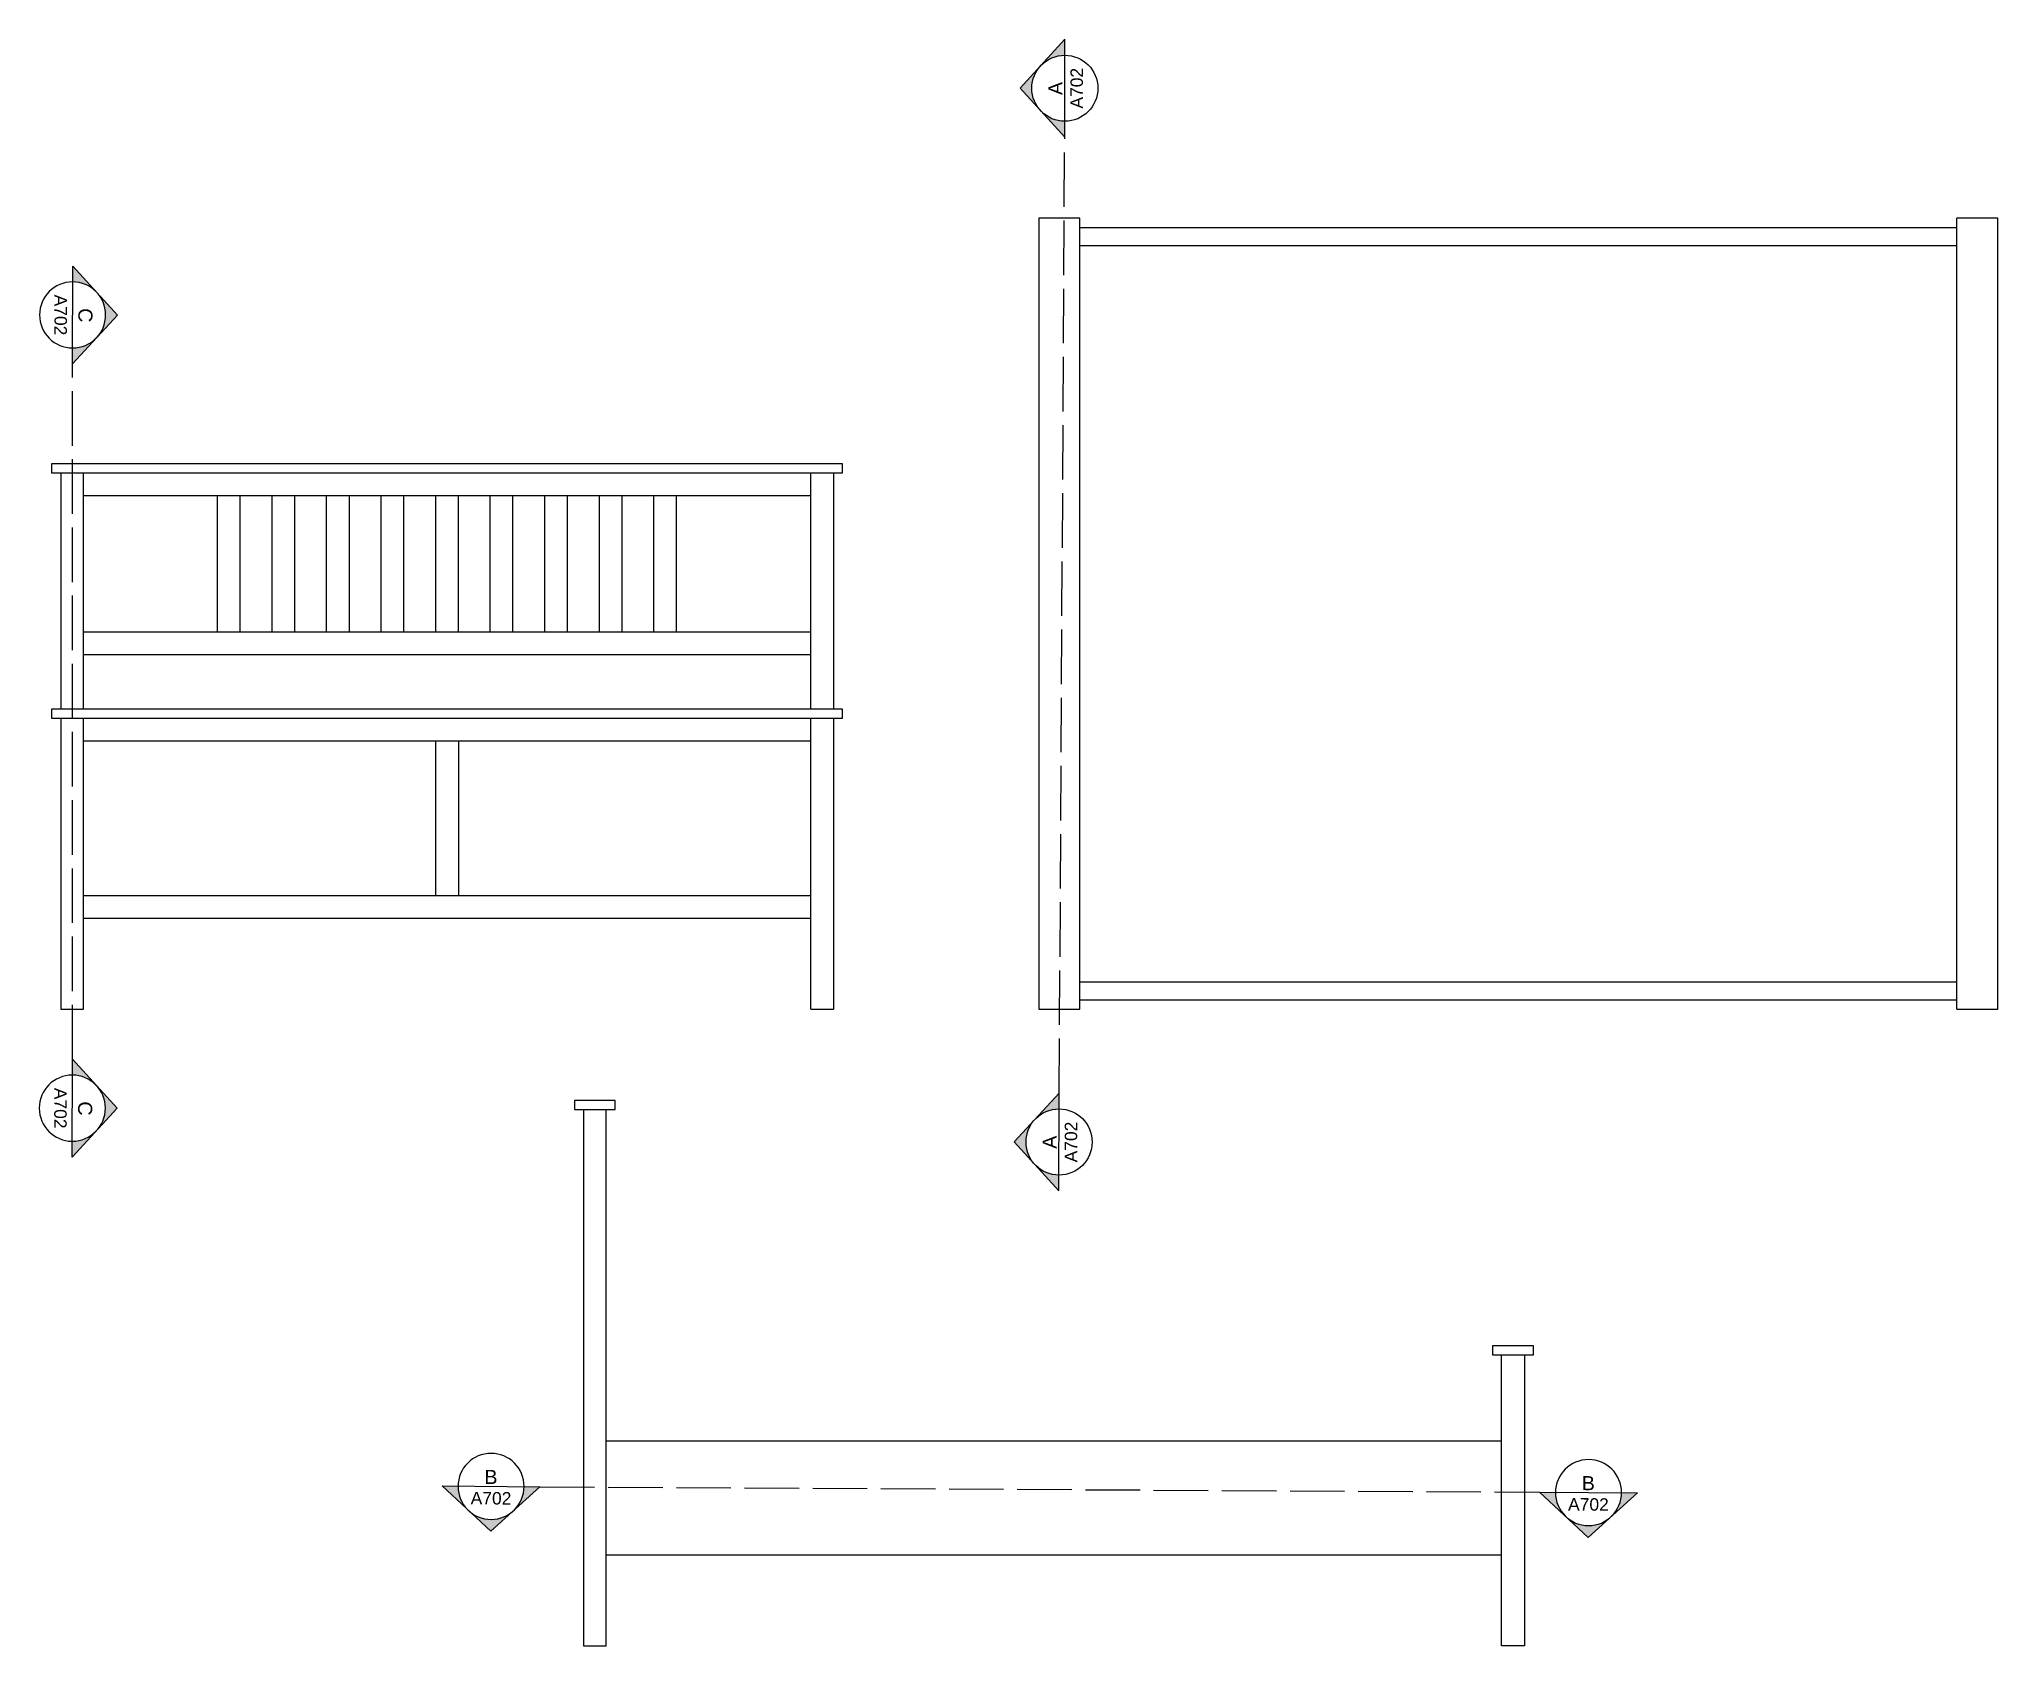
# Model space of a CAD drawing. Header units: inches. Extents: x 15 to 1381, y 53 to 1047.
# Drawn here: x 72.4 to 503.3, y 53.4 to 406.9 of the extents above; entities that cross this region are included whole.
import ezdxf

# ---------------------------------------------------------------- set-up
doc = ezdxf.new("R2010")
doc.units = ezdxf.units.IN
doc.header["$MEASUREMENT"] = 0
doc.linetypes.add('ACAD_ISO02W100', pattern=[15, 12, -3])
doc.styles.get("Standard").update_dxf_attribs({"font": 'Arial.ttf'})

msp = doc.modelspace()

# ---------------------------------------------------------------- texts
for s, height, rotation, p in [('A', 3.1, 89.8362, (297.55, 394.64)), ('A702', 2.747, 90, (302.06, 391.66)), ('A702', 2.747, 270, (75.79, 350.72)), ('C', 3.1, 269.8362, (81.05, 347.74)), ('A702', 2.747, 270, (75.73, 176.19)), ('C', 3.1, 269.8362, (80.99, 173.21)), ('A702', 2.747, 90, (300.8, 159.78)), ('A', 3.1, 89.8362, (296.29, 162.77)), ('B', 3.1, 359.5141, (170.36, 89.02)), ('B', 3.1, 359.5141, (411.8, 87.66)), ('A702', 2.747, 359.6779, (167.35, 84.53)), ('A702', 2.747, 359.6779, (408.79, 83.17))]:
    msp.add_text(s, height=height, rotation=rotation).set_placement(p)

# ---------------------------------------------------------------- blocks, each defined once
blk = doc.blocks.new('Sezioni')
h = blk.add_hatch(color=256)
h.dxf.hatch_style = 1
h.paths.add_polyline_path([(52264, 47221), (52418, 47221, -1), (53053, 47221), (53206, 47221), (52735, 47652)])
blk.add_lwpolyline([(52264, 47221), (53206, 47221), (52735, 47652)], close=True)
blk.add_circle((52735, 47221), 318)

# ---------------------------------------------------------------- linework, layer by layer
at = {"color": 7, "linetype": 'ACAD_ISO02W100'}
for p, q in [((296.85, 175.03), (298.05, 385.36)), ((79.74, 182.48), (79.74, 335.48)), ((182.62, 88.4), (402.52, 87.22))]:
    msp.add_line(p, q, dxfattribs=at)
for p, q in [((301.35, 193.51), (301.35, 367.51)), ((494.35, 193.51), (494.35, 367.51)), ((301.35, 365.51), (494.35, 365.51)), ((301.35, 361.51), (494.35, 361.51)), ((75.17, 311.51), (249.17, 311.51)), ((77.17, 311.51), (77.17, 259.51)), ((82.17, 259.51), (82.17, 311.51)), ((242.17, 259.51), (242.17, 311.51)), ((247.17, 311.51), (247.17, 259.51)), ((82.17, 306.51), (242.17, 306.51)), ((111.67, 276.51), (111.67, 306.51)), ((116.67, 276.51), (116.67, 306.51)), ((123.67, 276.51), (123.67, 306.51)), ((128.67, 276.51), (128.67, 306.51)), ((135.67, 276.51), (135.67, 306.51)), ((140.67, 276.51), (140.67, 306.51)), ((147.67, 276.51), (147.67, 306.51)), ((152.67, 276.51), (152.67, 306.51)), ((159.67, 276.51), (159.67, 306.51)), ((164.67, 276.51), (164.67, 306.51)), ((171.67, 276.51), (171.67, 306.51)), ((176.67, 276.51), (176.67, 306.51)), ((183.67, 276.51), (183.67, 306.51)), ((188.67, 276.51), (188.67, 306.51)), ((195.67, 276.51), (195.67, 306.51)), ((200.67, 276.51), (200.67, 306.51)), ((207.67, 276.51), (207.67, 306.51)), ((212.67, 276.51), (212.67, 306.51)), ((82.17, 276.51), (242.17, 276.51)), ((82.17, 271.51), (242.17, 271.51)), ((75.17, 257.51), (249.17, 257.51)), ((77.17, 257.51), (77.17, 193.51)), ((82.17, 193.51), (82.17, 257.51)), ((242.17, 193.51), (242.17, 257.51)), ((247.17, 257.51), (247.17, 193.51)), ((82.17, 252.51), (242.17, 252.51)), ((159.67, 218.51), (159.67, 252.51)), ((164.67, 252.51), (164.67, 218.51)), ((82.17, 218.51), (242.17, 218.51)), ((82.17, 213.51), (242.17, 213.51)), ((301.35, 199.51), (494.35, 199.51)), ((301.35, 195.51), (494.35, 195.51)), ((77.17, 193.51), (82.17, 193.51)), ((192.18, 171.4), (192.18, 53.4)), ((197.18, 53.4), (197.18, 171.4)), ((394.18, 53.4), (394.18, 117.4)), ((399.18, 117.4), (399.18, 53.4)), ((394.18, 98.4), (197.18, 98.4)), ((197.18, 73.4), (394.18, 73.4)), ((192.18, 53.4), (197.18, 53.4)), ((399.18, 53.4), (394.18, 53.4))]:
    msp.add_line(p, q)
for points in [[(301.35, 367.51), (292.35, 367.51), (292.35, 193.51), (301.35, 193.51)], [(503.35, 193.51), (503.35, 367.51), (494.35, 367.51)], [(249.17, 311.51), (249.17, 313.51), (75.17, 313.51), (75.17, 311.51)], [(249.17, 257.51), (249.17, 259.51), (75.17, 259.51), (75.17, 257.51)], [(77.17, 193.51), (82.17, 193.51)], [(242.17, 193.51), (247.17, 193.51)], [(494.35, 193.51), (503.35, 193.51)], [(190.18, 173.4), (190.18, 171.4), (199.18, 171.4), (199.18, 173.4), (190.18, 173.4)], [(392.18, 117.4), (401.18, 117.4), (401.18, 119.4), (392.18, 119.4), (392.18, 117.4)]]:
    msp.add_lwpolyline(points)

# ---------------------------------------------------------------- block references
for p, xscale, yscale, zscale, rotation in [((1374.1, -812.47), 0.02285996668910495, 0.02285996668910495, 0.02285996668910495, 89.83624134980198), ((-1003.13, -856.18), -0.02285996668910495, 0.0228599666891049, 0.0228599666891049, 269.8362413498016), ((-1003.2, -1030.72), -0.02285996668910495, 0.0228599666891049, 0.0228599666891049, 269.8362413498016), ((1372.83, -1044.34), 0.02285996668910495, 0.02285996668910495, 0.02285996668910495, 89.83624134980198), ((-1024.48, 1178.14), -0.02285996668910493, 0.02285996668910493, 0.02285996668910492, 179.514101223679), ((-783.03, 1176.78), -0.02285996668910493, 0.02285996668910493, 0.02285996668910492, 179.514101223679)]:
    msp.add_blockref('Sezioni', p, dxfattribs=dict(xscale=xscale, yscale=yscale, zscale=zscale, rotation=rotation))

msp.set_redraw_order([(e.dxf.handle, doc.entitydb.next_handle()) for e in msp.query("TEXT MTEXT ATTDEF DIMENSION ARC_DIMENSION")])  # texts and dimensions are drawn at this point

doc.saveas('drawing.dxf')
